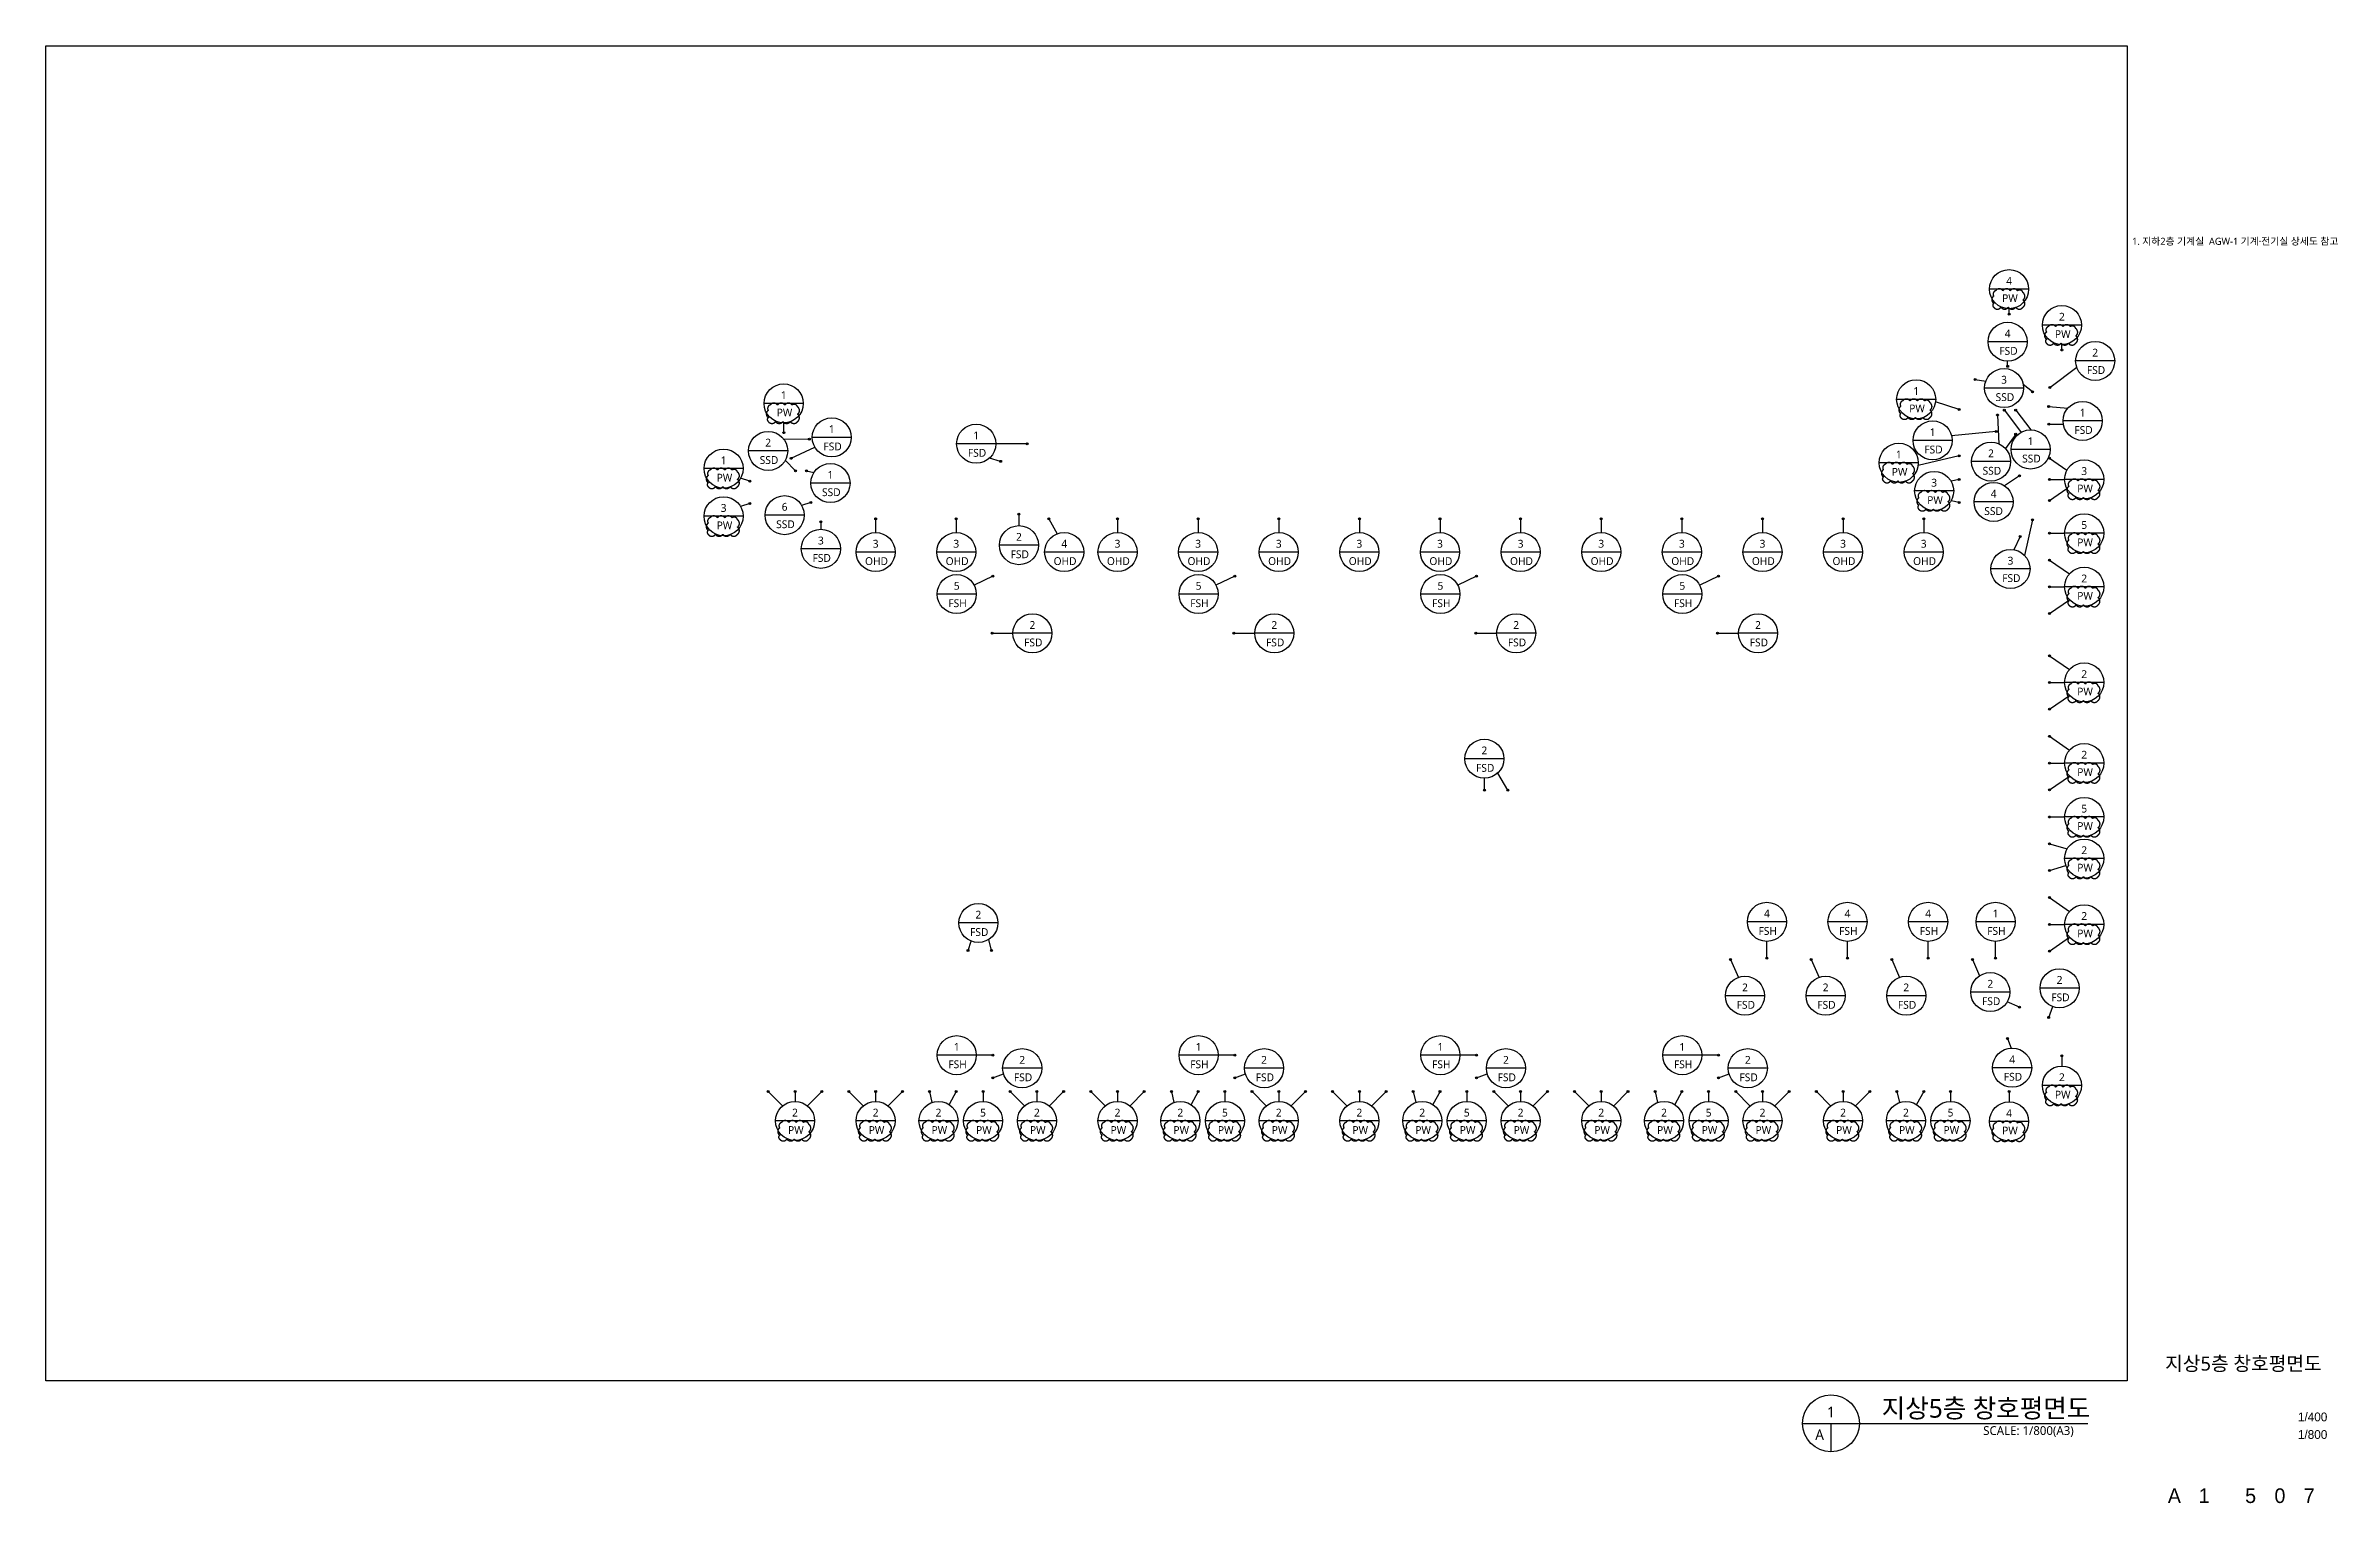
# Model space of a CAD drawing. Header units: millimetres. Extents: x -9539 to 338056, y 7443 to 2082110.
# Drawn here: x 8000 to 320239, y 468243 to 667071 of the extents above; entities that cross this region are included whole.
import ezdxf
from ezdxf.enums import TextEntityAlignment as Align

# ---------------------------------------------------------------- set-up
doc = ezdxf.new("R2010")
doc.units = ezdxf.units.MM
doc.header["$LTSCALE"] = 1000
doc.header["$MEASUREMENT"] = 0
doc.linetypes.add('ACAD_ISO03W100', pattern=[30, 12, -18])
doc.layers.get('Defpoints').update_dxf_attribs({"color": 171, "linetype": 'CONTINUOUS'})
for name, color, linetype in [('BOX', 6, 'CONTINUOUS'), ('LED', 7, 'CONTINUOUS'), ('SYM', 7, 'CONTINUOUS'), ('TEXT', 3, 'CONTINUOUS'), ('TEXT-TITLE', 6, 'CONTINUOUS'), ('TEXT-기입', 6, 'CONTINUOUS'), ('txt', 3, 'CONTINUOUS')]:
    doc.layers.add(name, color=color, linetype=linetype)
doc.layers.add('VE변경사항적용-20220616', color=10, linetype='CONTINUOUS', plot=False)
doc.styles.add('CGS', font='cgse', dxfattribs={"bigfont": 'cgs'})
doc.styles.add('나눔바른고딕', font='NanumBarunGothic.ttf')

msp = doc.modelspace()

# ---------------------------------------------------------------- texts
at = {"layer": 'TEXT', "style": '나눔바른고딕'}
msp.add_text('1. 지하2층 기계실  AGW-1 기계·전기실 상세도 참고', height=960, dxfattribs=at).set_placement((292667, 640400), align=Align.MIDDLE_LEFT)
for s, p in [('1', (251574, 480691)), ('A', (250022, 477588))]:
    msp.add_text(s, height=1440, dxfattribs=at).set_placement(p, align=Align.MIDDLE)
msp.add_text('지상5층 창호평면도', height=2560, dxfattribs=at).set_placement((258490, 479915))
msp.add_text('SCALE: 1/800(A3)', height=1200, dxfattribs=at).set_placement((284693, 478752), align=Align.TOP_RIGHT)
at = {"layer": 'TEXT-TITLE', "style": '나눔바른고딕'}
msp.add_text('지상5층 창호평면도', height=1920, dxfattribs=at).set_placement((307847, 486333), align=Align.CENTER)
at = {"layer": 'TEXT-기입', "style": 'CGS'}
for s, p in [('1/400', (315281, 479057)), ('1/800', (315281, 476657))]:
    msp.add_text(s, height=1200, dxfattribs=at).set_placement(p, align=Align.BOTTOM_LEFT)
for s, p in [('A', (298431, 469272)), ('1', (302481, 469272)), ('5', (308831, 469272)), ('0', (312831, 469272)), ('7', (316831, 469272))]:
    msp.add_text(s, height=2000, dxfattribs=at).set_placement(p, align=Align.MIDDLE_CENTER)
at = {"layer": 'txt', "style": '나눔바른고딕'}
for s, height, p in [('4', 1067, (275880, 635003)), ('PW', 1066.7, (275996, 632628)), ('4', 1067, (275680, 627825)), ('PW', 1066.7, (283196, 627728)), ('2', 1067, (283080, 630103)), ('FSD', 1066.7, (275796, 625451)), ('2', 1067, (287623, 625206)), ('3', 1067, (275191, 621514)), ('FSD', 1066.7, (287740, 622832)), ('1', 1067, (108680, 619411)), ('1', 1067, (263199, 619971)), ('SSD', 1066.7, (275308, 619140)), ('PW', 1066.7, (108796, 617037)), ('1', 1067, (115240, 614784)), ('PW', 1066.7, (263316, 617596)), ('FSD', 1066.7, (286032, 614655)), ('1', 1067, (285915, 617029)), ('2', 1067, (106561, 612932)), ('FSD', 1066.7, (115356, 612409)), ('FSD', 1066.7, (135065, 611538)), ('1', 1067, (134949, 613912)), ('FSD', 1066.7, (265561, 611992)), ('1', 1067, (265445, 614367)), ('2', 1067, (273412, 611470)), ('1', 1067, (278811, 613131)), ('1', 1067, (100484, 610527)), ('SSD', 1066.7, (106678, 610558)), ('1', 1067, (115063, 608543)), ('PW', 1066.7, (260940, 608938)), ('1', 1067, (260823, 611312)), ('SSD', 1066.7, (273529, 609096)), ('SSD', 1066.7, (278927, 610757)), ('3', 1067, (286125, 609049)), ('PW', 1066.7, (100601, 608153)), ('SSD', 1066.7, (115180, 606168)), ('3', 1067, (265653, 607467)), ('4', 1067, (273765, 605968)), ('PW', 1066.7, (286242, 606675)), ('3', 1067, (100484, 604022)), ('6', 1067, (108809, 604172)), ('PW', 1066.7, (265770, 605093)), ('SSD', 1066.7, (273765, 603594)), ('PW', 1066.7, (100601, 601647)), ('SSD', 1066.7, (108926, 601797)), ('3', 1067, (113755, 599576)), ('3', 1067, (121230, 599142)), ('3', 1067, (132230, 599142)), ('2', 1067, (140780, 600076)), ('4', 1067, (146956, 599142)), ('3', 1067, (154230, 599142)), ('3', 1067, (165230, 599142)), ('3', 1067, (176230, 599142)), ('3', 1067, (187230, 599142)), ('3', 1067, (198230, 599142)), ('3', 1067, (209230, 599142)), ('3', 1067, (220230, 599142)), ('3', 1067, (231230, 599142)), ('3', 1067, (242230, 599142)), ('3', 1067, (253230, 599142)), ('3', 1067, (264230, 599142)), ('PW', 1066.7, (286242, 599325)), ('5', 1067, (286125, 601699)), ('FSD', 1066.7, (113871, 597201)), ('OHD', 1066.7, (121346, 596768)), ('OHD', 1066.7, (132346, 596768)), ('FSD', 1066.7, (140896, 597702)), ('OHD', 1066.7, (147072, 596768)), ('OHD', 1066.7, (154346, 596768)), ('OHD', 1066.7, (165346, 596768)), ('OHD', 1066.7, (176346, 596768)), ('OHD', 1066.7, (187346, 596768)), ('OHD', 1066.7, (198346, 596768)), ('OHD', 1066.7, (209346, 596768)), ('OHD', 1066.7, (220346, 596768)), ('OHD', 1066.7, (231346, 596768)), ('OHD', 1066.7, (242346, 596768)), ('OHD', 1066.7, (253346, 596768)), ('OHD', 1066.7, (264346, 596768)), ('3', 1067, (276066, 596827)), ('5', 1067, (132289, 593400)), ('5', 1067, (165289, 593400)), ('5', 1067, (198289, 593400)), ('5', 1067, (231289, 593400)), ('FSD', 1066.7, (276183, 594453)), ('2', 1067, (286125, 594399)), ('FSH', 1066.7, (132405, 591026)), ('FSH', 1066.7, (165405, 591026)), ('FSH', 1066.7, (198405, 591026)), ('FSH', 1066.7, (231405, 591026)), ('PW', 1066.7, (286242, 592025)), ('2', 1067, (142621, 588049)), ('2', 1067, (175621, 588049)), ('2', 1067, (208621, 588049)), ('2', 1067, (241621, 588049)), ('FSD', 1066.7, (142737, 585675)), ('FSD', 1066.7, (175737, 585675)), ('FSD', 1066.7, (208737, 585675)), ('FSD', 1066.7, (241737, 585675)), ('2', 1067, (286125, 581349)), ('PW', 1066.7, (286242, 578975)), ('2', 1067, (204280, 570938)), ('FSD', 1066.7, (204396, 568563)), ('PW', 1066.7, (286242, 567975)), ('2', 1067, (286125, 570349)), ('5', 1067, (286125, 562999)), ('PW', 1066.7, (286242, 560625)), ('2', 1067, (286125, 557324)), ('PW', 1066.7, (286242, 554950)), ('FSD', 1066.7, (135360, 546162)), ('2', 1067, (135243, 548536)), ('FSH', 1066.7, (242946, 546316)), ('4', 1067, (242830, 548691)), ('FSH', 1066.7, (253946, 546316)), ('4', 1067, (253830, 548691)), ('FSH', 1066.7, (264946, 546316)), ('4', 1067, (264830, 548691)), ('FSH', 1066.7, (274146, 546316)), ('1', 1067, (274030, 548691)), ('PW', 1066.7, (286242, 545975)), ('2', 1067, (286125, 548349)), ('2', 1067, (282764, 539629)), ('2', 1067, (239842, 538608)), ('2', 1067, (250842, 538608)), ('2', 1067, (261842, 538608)), ('FSD', 1066.7, (273426, 536730)), ('2', 1067, (273310, 539104)), ('FSD', 1066.7, (282881, 537255)), ('FSD', 1066.7, (239958, 536234)), ('FSD', 1066.7, (250958, 536234)), ('FSD', 1066.7, (261958, 536234)), ('1', 1067, (132289, 530499)), ('1', 1067, (165289, 530499)), ('1', 1067, (198289, 530499)), ('1', 1067, (231289, 530499)), ('FSH', 1066.7, (132405, 528125)), ('2', 1067, (141226, 528723)), ('FSH', 1066.7, (165405, 528125)), ('2', 1067, (174226, 528723)), ('FSH', 1066.7, (198405, 528125)), ('2', 1067, (207226, 528723)), ('FSH', 1066.7, (231405, 528125)), ('2', 1067, (240226, 528723)), ('4', 1067, (276292, 528795)), ('FSD', 1066.7, (141342, 526348)), ('FSD', 1066.7, (174342, 526348)), ('FSD', 1066.7, (207342, 526348)), ('FSD', 1066.7, (240342, 526348)), ('FSD', 1066.7, (276408, 526421)), ('2', 1067, (283080, 526357)), ('2', 1067, (110230, 521529)), ('2', 1067, (121230, 521529)), ('2', 1067, (129804, 521529)), ('5', 1067, (135880, 521529)), ('2', 1067, (143230, 521529)), ('2', 1067, (154230, 521529)), ('2', 1067, (162804, 521529)), ('5', 1067, (168880, 521529)), ('2', 1067, (176230, 521529)), ('2', 1067, (187230, 521529)), ('2', 1067, (195804, 521529)), ('5', 1067, (201880, 521529)), ('2', 1067, (209230, 521529)), ('2', 1067, (220230, 521529)), ('2', 1067, (228804, 521529)), ('5', 1067, (234880, 521529)), ('2', 1067, (242230, 521529)), ('2', 1067, (253230, 521529)), ('2', 1067, (261804, 521529)), ('5', 1067, (267880, 521529)), ('4', 1067, (275880, 521457)), ('PW', 1066.7, (283196, 523983)), ('PW', 1066.7, (110346, 519155)), ('PW', 1066.7, (121346, 519155)), ('PW', 1066.7, (129921, 519155)), ('PW', 1066.7, (135996, 519155)), ('PW', 1066.7, (143346, 519155)), ('PW', 1066.7, (154346, 519155)), ('PW', 1066.7, (162921, 519155)), ('PW', 1066.7, (168996, 519155)), ('PW', 1066.7, (176346, 519155)), ('PW', 1066.7, (187346, 519155)), ('PW', 1066.7, (195921, 519155)), ('PW', 1066.7, (201996, 519155)), ('PW', 1066.7, (209346, 519155)), ('PW', 1066.7, (220346, 519155)), ('PW', 1066.7, (228921, 519155)), ('PW', 1066.7, (234996, 519155)), ('PW', 1066.7, (242346, 519155)), ('PW', 1066.7, (253346, 519155)), ('PW', 1066.7, (261921, 519155)), ('PW', 1066.7, (267996, 519155)), ('PW', 1066.7, (275996, 519083))]:
    msp.add_text(s, height=height, dxfattribs=at).set_placement(p, align=Align.MIDDLE_CENTER)

# ---------------------------------------------------------------- hatches: boundary and pattern name
at = {"layer": 'LED'}
h = msp.add_hatch(color=256, dxfattribs=at)
h.dxf.hatch_style = 1
edge = h.paths.add_edge_path()
edge.add_arc((275880, 630471), 133, 0, 360)
h = msp.add_hatch(color=256, dxfattribs=at)
h.dxf.hatch_style = 1
edge = h.paths.add_edge_path()
edge.add_arc((283080, 625571), 133, 0, 360)
h = msp.add_hatch(color=256, dxfattribs=at)
h.dxf.hatch_style = 1
edge = h.paths.add_edge_path()
edge.add_arc((271255, 621541), 133, 0, 360)
h = msp.add_hatch(color=256, dxfattribs=at)
h.dxf.hatch_style = 1
edge = h.paths.add_edge_path()
edge.add_arc((275680, 623341), 133, 0, 360)
h = msp.add_hatch(color=256, dxfattribs=at)
h.dxf.hatch_style = 1
edge = h.paths.add_edge_path()
edge.add_arc((279080, 619846), 133, 0, 360)
h = msp.add_hatch(color=256, dxfattribs=at)
h.dxf.hatch_style = 1
edge = h.paths.add_edge_path()
edge.add_arc((281426, 620468), 133, 0, 360)
h = msp.add_hatch(color=256, dxfattribs=at)
h.dxf.hatch_style = 1
edge = h.paths.add_edge_path()
edge.add_arc((269051, 617468), 133, 0, 360)
h = msp.add_hatch(color=256, dxfattribs=at)
h.dxf.hatch_style = 1
edge = h.paths.add_edge_path()
edge.add_arc((274276, 616698), 133, 0, 360)
h = msp.add_hatch(color=256, dxfattribs=at)
h.dxf.hatch_style = 1
edge = h.paths.add_edge_path()
edge.add_arc((275226, 617348), 133, 0, 360)
h = msp.add_hatch(color=256, dxfattribs=at)
h.dxf.hatch_style = 1
edge = h.paths.add_edge_path()
edge.add_arc((276776, 617348), 133, 0, 360)
h = msp.add_hatch(color=256, dxfattribs=at)
h.dxf.hatch_style = 1
edge = h.paths.add_edge_path()
edge.add_arc((281276, 617843), 133, 0, 360)
h = msp.add_hatch(color=256, dxfattribs=at)
h.dxf.hatch_style = 1
edge = h.paths.add_edge_path()
edge.add_arc((281280, 615441), 133, 0, 360)
h = msp.add_hatch(color=256, dxfattribs=at)
h.dxf.hatch_style = 1
edge = h.paths.add_edge_path()
edge.add_arc((108684, 614288), 133, 0, 360)
h = msp.add_hatch(color=256, dxfattribs=at)
h.dxf.hatch_style = 1
edge = h.paths.add_edge_path()
edge.add_arc((112184, 613414), 133, 0, 360)
h = msp.add_hatch(color=256, dxfattribs=at)
h.dxf.hatch_style = 1
edge = h.paths.add_edge_path()
edge.add_arc((141884, 612781), 133, 0, 360)
h = msp.add_hatch(color=256, dxfattribs=at)
h.dxf.hatch_style = 1
edge = h.paths.add_edge_path()
edge.add_arc((274126, 614443), 133, 0, 360)
h = msp.add_hatch(color=256, dxfattribs=at)
h.dxf.hatch_style = 1
edge = h.paths.add_edge_path()
edge.add_arc((276776, 614068), 133, 0, 360)
h = msp.add_hatch(color=256, dxfattribs=at)
h.dxf.hatch_style = 1
edge = h.paths.add_edge_path()
edge.add_arc((109721, 610789), 133, 0, 360)
h = msp.add_hatch(color=256, dxfattribs=at)
h.dxf.hatch_style = 1
edge = h.paths.add_edge_path()
edge.add_arc((110279, 609089), 133, 0, 360)
h = msp.add_hatch(color=256, dxfattribs=at)
h.dxf.hatch_style = 1
edge = h.paths.add_edge_path()
edge.add_arc((111784, 609089), 133, 0, 360)
h = msp.add_hatch(color=256, dxfattribs=at)
h.dxf.hatch_style = 1
edge = h.paths.add_edge_path()
edge.add_arc((138284, 610381), 133, 0, 360)
h = msp.add_hatch(color=256, dxfattribs=at)
h.dxf.hatch_style = 1
edge = h.paths.add_edge_path()
edge.add_arc((269051, 611118), 133, 0, 360)
h = msp.add_hatch(color=256, dxfattribs=at)
h.dxf.hatch_style = 1
edge = h.paths.add_edge_path()
edge.add_arc((281401, 610814), 133, 0, 360)
h = msp.add_hatch(color=256, dxfattribs=at)
h.dxf.hatch_style = 1
edge = h.paths.add_edge_path()
edge.add_arc((104059, 607668), 133, 0, 360)
h = msp.add_hatch(color=256, dxfattribs=at)
h.dxf.hatch_style = 1
edge = h.paths.add_edge_path()
edge.add_arc((269051, 607918), 133, 0, 360)
h = msp.add_hatch(color=256, dxfattribs=at)
h.dxf.hatch_style = 1
edge = h.paths.add_edge_path()
edge.add_arc((277310, 608415), 133, 0, 360)
h = msp.add_hatch(color=256, dxfattribs=at)
h.dxf.hatch_style = 1
edge = h.paths.add_edge_path()
edge.add_arc((281403, 607912), 133, 0, 360)
h = msp.add_hatch(color=256, dxfattribs=at)
h.dxf.hatch_style = 1
edge = h.paths.add_edge_path()
edge.add_arc((104059, 604614), 133, 0, 360)
h = msp.add_hatch(color=256, dxfattribs=at)
h.dxf.hatch_style = 1
edge = h.paths.add_edge_path()
edge.add_arc((112384, 604764), 133, 0, 360)
h = msp.add_hatch(color=256, dxfattribs=at)
h.dxf.hatch_style = 1
edge = h.paths.add_edge_path()
edge.add_arc((121231, 602554), 133, 0, 360)
h = msp.add_hatch(color=256, dxfattribs=at)
h.dxf.hatch_style = 1
edge = h.paths.add_edge_path()
edge.add_arc((132231, 602554), 133, 0, 360)
h = msp.add_hatch(color=256, dxfattribs=at)
h.dxf.hatch_style = 1
edge = h.paths.add_edge_path()
edge.add_arc((140782, 603170), 133, 0, 360)
h = msp.add_hatch(color=256, dxfattribs=at)
h.dxf.hatch_style = 1
edge = h.paths.add_edge_path()
edge.add_arc((144841, 602554), 133, 0, 360)
h = msp.add_hatch(color=256, dxfattribs=at)
h.dxf.hatch_style = 1
edge = h.paths.add_edge_path()
edge.add_arc((154231, 602554), 133, 0, 360)
h = msp.add_hatch(color=256, dxfattribs=at)
h.dxf.hatch_style = 1
edge = h.paths.add_edge_path()
edge.add_arc((165231, 602554), 133, 0, 360)
h = msp.add_hatch(color=256, dxfattribs=at)
h.dxf.hatch_style = 1
edge = h.paths.add_edge_path()
edge.add_arc((176231, 602554), 133, 0, 360)
h = msp.add_hatch(color=256, dxfattribs=at)
h.dxf.hatch_style = 1
edge = h.paths.add_edge_path()
edge.add_arc((187231, 602554), 133, 0, 360)
h = msp.add_hatch(color=256, dxfattribs=at)
h.dxf.hatch_style = 1
edge = h.paths.add_edge_path()
edge.add_arc((198231, 602554), 133, 0, 360)
h = msp.add_hatch(color=256, dxfattribs=at)
h.dxf.hatch_style = 1
edge = h.paths.add_edge_path()
edge.add_arc((209231, 602554), 133, 0, 360)
h = msp.add_hatch(color=256, dxfattribs=at)
h.dxf.hatch_style = 1
edge = h.paths.add_edge_path()
edge.add_arc((220231, 602554), 133, 0, 360)
h = msp.add_hatch(color=256, dxfattribs=at)
h.dxf.hatch_style = 1
edge = h.paths.add_edge_path()
edge.add_arc((231231, 602554), 133, 0, 360)
h = msp.add_hatch(color=256, dxfattribs=at)
h.dxf.hatch_style = 1
edge = h.paths.add_edge_path()
edge.add_arc((242231, 602554), 133, 0, 360)
h = msp.add_hatch(color=256, dxfattribs=at)
h.dxf.hatch_style = 1
edge = h.paths.add_edge_path()
edge.add_arc((253231, 602554), 133, 0, 360)
h = msp.add_hatch(color=256, dxfattribs=at)
h.dxf.hatch_style = 1
edge = h.paths.add_edge_path()
edge.add_arc((264231, 602554), 133, 0, 360)
h = msp.add_hatch(color=256, dxfattribs=at)
h.dxf.hatch_style = 1
edge = h.paths.add_edge_path()
edge.add_arc((269051, 604749), 133, 0, 360)
h = msp.add_hatch(color=256, dxfattribs=at)
h.dxf.hatch_style = 1
edge = h.paths.add_edge_path()
edge.add_arc((281401, 605018), 133, 0, 360)
h = msp.add_hatch(color=256, dxfattribs=at)
h.dxf.hatch_style = 1
edge = h.paths.add_edge_path()
edge.add_arc((113754, 602136), 133, 0, 360)
h = msp.add_hatch(color=256, dxfattribs=at)
h.dxf.hatch_style = 1
edge = h.paths.add_edge_path()
edge.add_arc((277378, 600112), 133, 0, 360)
h = msp.add_hatch(color=256, dxfattribs=at)
h.dxf.hatch_style = 1
edge = h.paths.add_edge_path()
edge.add_arc((279078, 602387), 133, 0, 360)
h = msp.add_hatch(color=256, dxfattribs=at)
h.dxf.hatch_style = 1
edge = h.paths.add_edge_path()
edge.add_arc((281403, 600562), 133, 0, 360)
h = msp.add_hatch(color=256, dxfattribs=at)
h.dxf.hatch_style = 1
edge = h.paths.add_edge_path()
edge.add_arc((281401, 596914), 133, 0, 360)
h = msp.add_hatch(color=256, dxfattribs=at)
h.dxf.hatch_style = 1
edge = h.paths.add_edge_path()
edge.add_arc((137226, 594718), 133, 0, 360)
h = msp.add_hatch(color=256, dxfattribs=at)
h.dxf.hatch_style = 1
edge = h.paths.add_edge_path()
edge.add_arc((170226, 594718), 133, 0, 360)
h = msp.add_hatch(color=256, dxfattribs=at)
h.dxf.hatch_style = 1
edge = h.paths.add_edge_path()
edge.add_arc((203226, 594718), 133, 0, 360)
h = msp.add_hatch(color=256, dxfattribs=at)
h.dxf.hatch_style = 1
edge = h.paths.add_edge_path()
edge.add_arc((236226, 594718), 133, 0, 360)
h = msp.add_hatch(color=256, dxfattribs=at)
h.dxf.hatch_style = 1
edge = h.paths.add_edge_path()
edge.add_arc((281403, 593262), 133, 0, 360)
h = msp.add_hatch(color=256, dxfattribs=at)
h.dxf.hatch_style = 1
edge = h.paths.add_edge_path()
edge.add_arc((137108, 586920), 133, 0, 360)
h = msp.add_hatch(color=256, dxfattribs=at)
h.dxf.hatch_style = 1
edge = h.paths.add_edge_path()
edge.add_arc((170108, 586920), 133, 0, 360)
h = msp.add_hatch(color=256, dxfattribs=at)
h.dxf.hatch_style = 1
edge = h.paths.add_edge_path()
edge.add_arc((203108, 586920), 133, 0, 360)
h = msp.add_hatch(color=256, dxfattribs=at)
h.dxf.hatch_style = 1
edge = h.paths.add_edge_path()
edge.add_arc((236108, 586920), 133, 0, 360)
h = msp.add_hatch(color=256, dxfattribs=at)
h.dxf.hatch_style = 1
edge = h.paths.add_edge_path()
edge.add_arc((281401, 589618), 133, 0, 360)
h = msp.add_hatch(color=256, dxfattribs=at)
h.dxf.hatch_style = 1
edge = h.paths.add_edge_path()
edge.add_arc((281401, 583864), 133, 0, 360)
h = msp.add_hatch(color=256, dxfattribs=at)
h.dxf.hatch_style = 1
edge = h.paths.add_edge_path()
edge.add_arc((281403, 580212), 133, 0, 360)
h = msp.add_hatch(color=256, dxfattribs=at)
h.dxf.hatch_style = 1
edge = h.paths.add_edge_path()
edge.add_arc((281401, 576568), 133, 0, 360)
h = msp.add_hatch(color=256, dxfattribs=at)
h.dxf.hatch_style = 1
edge = h.paths.add_edge_path()
edge.add_arc((281401, 572864), 133, 0, 360)
h = msp.add_hatch(color=256, dxfattribs=at)
h.dxf.hatch_style = 1
edge = h.paths.add_edge_path()
edge.add_arc((281403, 569212), 133, 0, 360)
h = msp.add_hatch(color=256, dxfattribs=at)
h.dxf.hatch_style = 1
edge = h.paths.add_edge_path()
edge.add_arc((204284, 565518), 133, 0, 360)
h = msp.add_hatch(color=256, dxfattribs=at)
h.dxf.hatch_style = 1
edge = h.paths.add_edge_path()
edge.add_arc((207484, 565518), 133, 0, 360)
h = msp.add_hatch(color=256, dxfattribs=at)
h.dxf.hatch_style = 1
edge = h.paths.add_edge_path()
edge.add_arc((281401, 565568), 133, 0, 360)
h = msp.add_hatch(color=256, dxfattribs=at)
h.dxf.hatch_style = 1
edge = h.paths.add_edge_path()
edge.add_arc((281403, 561862), 133, 0, 360)
h = msp.add_hatch(color=256, dxfattribs=at)
h.dxf.hatch_style = 1
edge = h.paths.add_edge_path()
edge.add_arc((281403, 558212), 133, 0, 360)
h = msp.add_hatch(color=256, dxfattribs=at)
h.dxf.hatch_style = 1
edge = h.paths.add_edge_path()
edge.add_arc((281401, 554568), 133, 0, 360)
h = msp.add_hatch(color=256, dxfattribs=at)
h.dxf.hatch_style = 1
edge = h.paths.add_edge_path()
edge.add_arc((281401, 550864), 133, 0, 360)
h = msp.add_hatch(color=256, dxfattribs=at)
h.dxf.hatch_style = 1
edge = h.paths.add_edge_path()
edge.add_arc((281403, 547212), 133, 0, 360)
h = msp.add_hatch(color=256, dxfattribs=at)
h.dxf.hatch_style = 1
edge = h.paths.add_edge_path()
edge.add_arc((133831, 543661), 133, 0, 360)
h = msp.add_hatch(color=256, dxfattribs=at)
h.dxf.hatch_style = 1
edge = h.paths.add_edge_path()
edge.add_arc((137031, 543661), 133, 0, 360)
h = msp.add_hatch(color=256, dxfattribs=at)
h.dxf.hatch_style = 1
edge = h.paths.add_edge_path()
edge.add_arc((281401, 543568), 133, 0, 360)
h = msp.add_hatch(color=256, dxfattribs=at)
h.dxf.hatch_style = 1
edge = h.paths.add_edge_path()
edge.add_arc((237878, 542412), 133, 0, 360)
h = msp.add_hatch(color=256, dxfattribs=at)
h.dxf.hatch_style = 1
edge = h.paths.add_edge_path()
edge.add_arc((242832, 542620), 133, 0, 360)
h = msp.add_hatch(color=256, dxfattribs=at)
h.dxf.hatch_style = 1
edge = h.paths.add_edge_path()
edge.add_arc((248878, 542412), 133, 0, 360)
h = msp.add_hatch(color=256, dxfattribs=at)
h.dxf.hatch_style = 1
edge = h.paths.add_edge_path()
edge.add_arc((253832, 542620), 133, 0, 360)
h = msp.add_hatch(color=256, dxfattribs=at)
h.dxf.hatch_style = 1
edge = h.paths.add_edge_path()
edge.add_arc((259878, 542412), 133, 0, 360)
h = msp.add_hatch(color=256, dxfattribs=at)
h.dxf.hatch_style = 1
edge = h.paths.add_edge_path()
edge.add_arc((264832, 542620), 133, 0, 360)
h = msp.add_hatch(color=256, dxfattribs=at)
h.dxf.hatch_style = 1
edge = h.paths.add_edge_path()
edge.add_arc((270878, 542412), 133, 0, 360)
h = msp.add_hatch(color=256, dxfattribs=at)
h.dxf.hatch_style = 1
edge = h.paths.add_edge_path()
edge.add_arc((274032, 542620), 133, 0, 360)
h = msp.add_hatch(color=256, dxfattribs=at)
h.dxf.hatch_style = 1
edge = h.paths.add_edge_path()
edge.add_arc((277309, 535918), 133, 0, 360)
h = msp.add_hatch(color=256, dxfattribs=at)
h.dxf.hatch_style = 1
edge = h.paths.add_edge_path()
edge.add_arc((281276, 534518), 133, 0, 360)
h = msp.add_hatch(color=256, dxfattribs=at)
h.dxf.hatch_style = 1
edge = h.paths.add_edge_path()
edge.add_arc((275677, 531650), 133, 0, 360)
h = msp.add_hatch(color=256, dxfattribs=at)
h.dxf.hatch_style = 1
edge = h.paths.add_edge_path()
edge.add_arc((137226, 529368), 133, 0, 360)
h = msp.add_hatch(color=256, dxfattribs=at)
h.dxf.hatch_style = 1
edge = h.paths.add_edge_path()
edge.add_arc((170226, 529368), 133, 0, 360)
h = msp.add_hatch(color=256, dxfattribs=at)
h.dxf.hatch_style = 1
edge = h.paths.add_edge_path()
edge.add_arc((203226, 529368), 133, 0, 360)
h = msp.add_hatch(color=256, dxfattribs=at)
h.dxf.hatch_style = 1
edge = h.paths.add_edge_path()
edge.add_arc((236226, 529368), 133, 0, 360)
h = msp.add_hatch(color=256, dxfattribs=at)
h.dxf.hatch_style = 1
edge = h.paths.add_edge_path()
edge.add_arc((283077, 529295), 133, 0, 360)
h = msp.add_hatch(color=256, dxfattribs=at)
h.dxf.hatch_style = 1
edge = h.paths.add_edge_path()
edge.add_arc((137226, 526268), 133, 0, 360)
h = msp.add_hatch(color=256, dxfattribs=at)
h.dxf.hatch_style = 1
edge = h.paths.add_edge_path()
edge.add_arc((170226, 526268), 133, 0, 360)
h = msp.add_hatch(color=256, dxfattribs=at)
h.dxf.hatch_style = 1
edge = h.paths.add_edge_path()
edge.add_arc((203226, 526268), 133, 0, 360)
h = msp.add_hatch(color=256, dxfattribs=at)
h.dxf.hatch_style = 1
edge = h.paths.add_edge_path()
edge.add_arc((236226, 526268), 133, 0, 360)
h = msp.add_hatch(color=256, dxfattribs=at)
h.dxf.hatch_style = 1
edge = h.paths.add_edge_path()
edge.add_arc((106579, 524396), 133, 0, 360)
h = msp.add_hatch(color=256, dxfattribs=at)
h.dxf.hatch_style = 1
edge = h.paths.add_edge_path()
edge.add_arc((110232, 524395), 133, 0, 360)
h = msp.add_hatch(color=256, dxfattribs=at)
h.dxf.hatch_style = 1
edge = h.paths.add_edge_path()
edge.add_arc((113881, 524396), 133, 0, 360)
h = msp.add_hatch(color=256, dxfattribs=at)
h.dxf.hatch_style = 1
edge = h.paths.add_edge_path()
edge.add_arc((117579, 524396), 133, 0, 360)
h = msp.add_hatch(color=256, dxfattribs=at)
h.dxf.hatch_style = 1
edge = h.paths.add_edge_path()
edge.add_arc((121232, 524395), 133, 0, 360)
h = msp.add_hatch(color=256, dxfattribs=at)
h.dxf.hatch_style = 1
edge = h.paths.add_edge_path()
edge.add_arc((124881, 524396), 133, 0, 360)
h = msp.add_hatch(color=256, dxfattribs=at)
h.dxf.hatch_style = 1
edge = h.paths.add_edge_path()
edge.add_arc((128579, 524396), 133, 0, 360)
h = msp.add_hatch(color=256, dxfattribs=at)
h.dxf.hatch_style = 1
edge = h.paths.add_edge_path()
edge.add_arc((132232, 524395), 133, 0, 360)
h = msp.add_hatch(color=256, dxfattribs=at)
h.dxf.hatch_style = 1
edge = h.paths.add_edge_path()
edge.add_arc((135882, 524395), 133, 0, 360)
h = msp.add_hatch(color=256, dxfattribs=at)
h.dxf.hatch_style = 1
edge = h.paths.add_edge_path()
edge.add_arc((139579, 524396), 133, 0, 360)
h = msp.add_hatch(color=256, dxfattribs=at)
h.dxf.hatch_style = 1
edge = h.paths.add_edge_path()
edge.add_arc((143232, 524395), 133, 0, 360)
h = msp.add_hatch(color=256, dxfattribs=at)
h.dxf.hatch_style = 1
edge = h.paths.add_edge_path()
edge.add_arc((146881, 524396), 133, 0, 360)
h = msp.add_hatch(color=256, dxfattribs=at)
h.dxf.hatch_style = 1
edge = h.paths.add_edge_path()
edge.add_arc((150579, 524396), 133, 0, 360)
h = msp.add_hatch(color=256, dxfattribs=at)
h.dxf.hatch_style = 1
edge = h.paths.add_edge_path()
edge.add_arc((154232, 524395), 133, 0, 360)
h = msp.add_hatch(color=256, dxfattribs=at)
h.dxf.hatch_style = 1
edge = h.paths.add_edge_path()
edge.add_arc((157881, 524396), 133, 0, 360)
h = msp.add_hatch(color=256, dxfattribs=at)
h.dxf.hatch_style = 1
edge = h.paths.add_edge_path()
edge.add_arc((161579, 524396), 133, 0, 360)
h = msp.add_hatch(color=256, dxfattribs=at)
h.dxf.hatch_style = 1
edge = h.paths.add_edge_path()
edge.add_arc((165232, 524395), 133, 0, 360)
h = msp.add_hatch(color=256, dxfattribs=at)
h.dxf.hatch_style = 1
edge = h.paths.add_edge_path()
edge.add_arc((168882, 524395), 133, 0, 360)
h = msp.add_hatch(color=256, dxfattribs=at)
h.dxf.hatch_style = 1
edge = h.paths.add_edge_path()
edge.add_arc((172579, 524396), 133, 0, 360)
h = msp.add_hatch(color=256, dxfattribs=at)
h.dxf.hatch_style = 1
edge = h.paths.add_edge_path()
edge.add_arc((176232, 524395), 133, 0, 360)
h = msp.add_hatch(color=256, dxfattribs=at)
h.dxf.hatch_style = 1
edge = h.paths.add_edge_path()
edge.add_arc((179881, 524396), 133, 0, 360)
h = msp.add_hatch(color=256, dxfattribs=at)
h.dxf.hatch_style = 1
edge = h.paths.add_edge_path()
edge.add_arc((183579, 524396), 133, 0, 360)
h = msp.add_hatch(color=256, dxfattribs=at)
h.dxf.hatch_style = 1
edge = h.paths.add_edge_path()
edge.add_arc((187232, 524395), 133, 0, 360)
h = msp.add_hatch(color=256, dxfattribs=at)
h.dxf.hatch_style = 1
edge = h.paths.add_edge_path()
edge.add_arc((190881, 524396), 133, 0, 360)
h = msp.add_hatch(color=256, dxfattribs=at)
h.dxf.hatch_style = 1
edge = h.paths.add_edge_path()
edge.add_arc((194579, 524396), 133, 0, 360)
h = msp.add_hatch(color=256, dxfattribs=at)
h.dxf.hatch_style = 1
edge = h.paths.add_edge_path()
edge.add_arc((198232, 524395), 133, 0, 360)
h = msp.add_hatch(color=256, dxfattribs=at)
h.dxf.hatch_style = 1
edge = h.paths.add_edge_path()
edge.add_arc((201882, 524395), 133, 0, 360)
h = msp.add_hatch(color=256, dxfattribs=at)
h.dxf.hatch_style = 1
edge = h.paths.add_edge_path()
edge.add_arc((205579, 524396), 133, 0, 360)
h = msp.add_hatch(color=256, dxfattribs=at)
h.dxf.hatch_style = 1
edge = h.paths.add_edge_path()
edge.add_arc((209232, 524395), 133, 0, 360)
h = msp.add_hatch(color=256, dxfattribs=at)
h.dxf.hatch_style = 1
edge = h.paths.add_edge_path()
edge.add_arc((212881, 524396), 133, 0, 360)
h = msp.add_hatch(color=256, dxfattribs=at)
h.dxf.hatch_style = 1
edge = h.paths.add_edge_path()
edge.add_arc((216579, 524396), 133, 0, 360)
h = msp.add_hatch(color=256, dxfattribs=at)
h.dxf.hatch_style = 1
edge = h.paths.add_edge_path()
edge.add_arc((220232, 524395), 133, 0, 360)
h = msp.add_hatch(color=256, dxfattribs=at)
h.dxf.hatch_style = 1
edge = h.paths.add_edge_path()
edge.add_arc((223881, 524396), 133, 0, 360)
h = msp.add_hatch(color=256, dxfattribs=at)
h.dxf.hatch_style = 1
edge = h.paths.add_edge_path()
edge.add_arc((227579, 524396), 133, 0, 360)
h = msp.add_hatch(color=256, dxfattribs=at)
h.dxf.hatch_style = 1
edge = h.paths.add_edge_path()
edge.add_arc((231232, 524395), 133, 0, 360)
h = msp.add_hatch(color=256, dxfattribs=at)
h.dxf.hatch_style = 1
edge = h.paths.add_edge_path()
edge.add_arc((234882, 524395), 133, 0, 360)
h = msp.add_hatch(color=256, dxfattribs=at)
h.dxf.hatch_style = 1
edge = h.paths.add_edge_path()
edge.add_arc((238579, 524396), 133, 0, 360)
h = msp.add_hatch(color=256, dxfattribs=at)
h.dxf.hatch_style = 1
edge = h.paths.add_edge_path()
edge.add_arc((242232, 524395), 133, 0, 360)
h = msp.add_hatch(color=256, dxfattribs=at)
h.dxf.hatch_style = 1
edge = h.paths.add_edge_path()
edge.add_arc((245881, 524396), 133, 0, 360)
h = msp.add_hatch(color=256, dxfattribs=at)
h.dxf.hatch_style = 1
edge = h.paths.add_edge_path()
edge.add_arc((249579, 524396), 133, 0, 360)
h = msp.add_hatch(color=256, dxfattribs=at)
h.dxf.hatch_style = 1
edge = h.paths.add_edge_path()
edge.add_arc((253232, 524395), 133, 0, 360)
h = msp.add_hatch(color=256, dxfattribs=at)
h.dxf.hatch_style = 1
edge = h.paths.add_edge_path()
edge.add_arc((256881, 524396), 133, 0, 360)
h = msp.add_hatch(color=256, dxfattribs=at)
h.dxf.hatch_style = 1
edge = h.paths.add_edge_path()
edge.add_arc((260579, 524396), 133, 0, 360)
h = msp.add_hatch(color=256, dxfattribs=at)
h.dxf.hatch_style = 1
edge = h.paths.add_edge_path()
edge.add_arc((264232, 524395), 133, 0, 360)
h = msp.add_hatch(color=256, dxfattribs=at)
h.dxf.hatch_style = 1
edge = h.paths.add_edge_path()
edge.add_arc((267882, 524395), 133, 0, 360)
h = msp.add_hatch(color=256, dxfattribs=at)
h.dxf.hatch_style = 1
edge = h.paths.add_edge_path()
edge.add_arc((275877, 524395), 133, 0, 360)

# ---------------------------------------------------------------- linework, layer by layer
at = {"layer": 'BOX'}
for p, q in [((278547, 633869), (273213, 633869)), ((285747, 628969), (280413, 628969)), ((278347, 626692), (273013, 626692)), ((290290, 624073), (284956, 624073)), ((111347, 618278), (106013, 618278)), ((265866, 618837), (260533, 618837)), ((277858, 620381), (272524, 620381)), ((288582, 615896), (283249, 615896)), ((117907, 613650), (112573, 613650)), ((137616, 612779), (132282, 612779)), ((268112, 613233), (262778, 613233)), ((281477, 611998), (276144, 611998)), ((103151, 609394), (97818, 609394)), ((109228, 611799), (103895, 611799)), ((263490, 610179), (258157, 610179)), ((276079, 610337), (270746, 610337)), ((117730, 607409), (112397, 607409)), ((268320, 606334), (262987, 606334)), ((288792, 607916), (283458, 607916)), ((103151, 602888), (97818, 602888)), ((111476, 603038), (106143, 603038)), ((276432, 604835), (271098, 604835)), ((288792, 600566), (283458, 600566)), ((116422, 598442), (111088, 598442)), ((123897, 598009), (118563, 598009)), ((134897, 598009), (129563, 598009)), ((143447, 598943), (138113, 598943)), ((149623, 598009), (144289, 598009)), ((156897, 598009), (151563, 598009)), ((167897, 598009), (162563, 598009)), ((178897, 598009), (173563, 598009)), ((189897, 598009), (184563, 598009)), ((200897, 598009), (195563, 598009)), ((211897, 598009), (206563, 598009)), ((222897, 598009), (217563, 598009)), ((233897, 598009), (228563, 598009)), ((244897, 598009), (239563, 598009)), ((255897, 598009), (250563, 598009)), ((266897, 598009), (261563, 598009)), ((278733, 595694), (273400, 595694)), ((288792, 593266), (283458, 593266)), ((134955, 592267), (129622, 592267)), ((167955, 592267), (162622, 592267)), ((200955, 592267), (195622, 592267)), ((233955, 592267), (228622, 592267)), ((145287, 586916), (139954, 586916)), ((178287, 586916), (172954, 586916)), ((211287, 586916), (205954, 586916)), ((244287, 586916), (238954, 586916)), ((288792, 580216), (283458, 580216)), ((206947, 569804), (201613, 569804)), ((288792, 569216), (283458, 569216)), ((288792, 561866), (283458, 561866)), ((288792, 556191), (283458, 556191)), ((137910, 547403), (132576, 547403)), ((245497, 547557), (240163, 547557)), ((256497, 547557), (251163, 547557)), ((267497, 547557), (262163, 547557)), ((276697, 547557), (271363, 547557)), ((288792, 547216), (283458, 547216)), ((242508, 537475), (237175, 537475)), ((253508, 537475), (248175, 537475)), ((264508, 537475), (259175, 537475)), ((275976, 537971), (270643, 537971)), ((285431, 538496), (280097, 538496)), ((134955, 529366), (129622, 529366)), ((167955, 529366), (162622, 529366)), ((200955, 529366), (195622, 529366)), ((233955, 529366), (228622, 529366)), ((143892, 527589), (138559, 527589)), ((176892, 527589), (171559, 527589)), ((209892, 527589), (204559, 527589)), ((242892, 527589), (237559, 527589)), ((278958, 527662), (273625, 527662)), ((285747, 525223), (280413, 525223)), ((112897, 520395), (107563, 520395)), ((123897, 520395), (118563, 520395)), ((132471, 520395), (127138, 520395)), ((138547, 520395), (133213, 520395)), ((145897, 520395), (140563, 520395)), ((156897, 520395), (151563, 520395)), ((165471, 520395), (160138, 520395)), ((171547, 520395), (166213, 520395)), ((178897, 520395), (173563, 520395)), ((189897, 520395), (184563, 520395)), ((198471, 520395), (193138, 520395)), ((204547, 520395), (199213, 520395)), ((211897, 520395), (206563, 520395)), ((222897, 520395), (217563, 520395)), ((231471, 520395), (226138, 520395)), ((237547, 520395), (232213, 520395)), ((244897, 520395), (239563, 520395)), ((255897, 520395), (250563, 520395)), ((264471, 520395), (259138, 520395)), ((270547, 520395), (265213, 520395)), ((278547, 520323), (273213, 520323))]:
    msp.add_line(p, q, dxfattribs=at)
for centre in [(275880, 633869), (283080, 628969), (275680, 626692), (287623, 624073), (263199, 618837), (275191, 620381), (108680, 618278), (285915, 615896), (115240, 613650), (134949, 612779), (265445, 613233), (100484, 609394), (106561, 611799), (260823, 610179), (273412, 610337), (278811, 611998), (115063, 607409), (265653, 606334), (286125, 607916), (273765, 604835), (100484, 602888), (108809, 603038), (286125, 600566), (113755, 598442), (121230, 598009), (132230, 598009), (140780, 598943), (146956, 598009), (154230, 598009), (165230, 598009), (176230, 598009), (187230, 598009), (198230, 598009), (209230, 598009), (220230, 598009), (231230, 598009), (242230, 598009), (253230, 598009), (264230, 598009), (276066, 595694), (132289, 592267), (165289, 592267), (198289, 592267), (231289, 592267), (286125, 593266), (142621, 586916), (175621, 586916), (208621, 586916), (241621, 586916), (286125, 580216), (204280, 569804), (286125, 569216), (286125, 561866), (286125, 556191), (135243, 547403), (242830, 547557), (253830, 547557), (264830, 547557), (274030, 547557), (286125, 547216), (273310, 537971), (282764, 538496), (239842, 537475), (250842, 537475), (261842, 537475), (132289, 529366), (165289, 529366), (198289, 529366), (231289, 529366), (141226, 527589), (174226, 527589), (207226, 527589), (240226, 527589), (276292, 527662), (283080, 525223), (110230, 520395), (121230, 520395), (129804, 520395), (135880, 520395), (143230, 520395), (154230, 520395), (162804, 520395), (168880, 520395), (176230, 520395), (187230, 520395), (195804, 520395), (201880, 520395), (209230, 520395), (220230, 520395), (228804, 520395), (234880, 520395), (242230, 520395), (253230, 520395), (261804, 520395), (267880, 520395), (275880, 520323)]:
    msp.add_circle(centre, 2667, dxfattribs=at)
at = {"layer": 'Defpoints', "ltscale": 10000}
msp.add_lwpolyline([(8000, 667071), (292000, 667071), (292000, 484929), (8000, 484929)], close=True, dxfattribs=at)
at = {"layer": 'LED'}
for points in [[(275880, 630466), (275880, 631203)], [(283080, 625566), (283080, 626303)], [(271255, 621541), (272702, 621336)], [(275680, 623336), (275680, 624025)], [(281430, 620466), (285101, 623206)], [(269055, 617466), (265844, 618492)], [(279080, 619841), (277813, 620866)], [(108680, 614291), (108680, 615611)], [(274280, 616696), (274485, 612778)], [(275230, 617346), (277524, 614334)], [(276780, 617346), (278822, 614664)], [(281280, 617841), (283889, 617629)], [(281284, 615439), (283283, 615472)], [(112180, 613416), (108729, 613352)], [(109725, 610791), (112922, 612332)], [(141880, 612779), (137616, 612779)], [(274130, 614441), (268032, 613879)], [(276780, 614066), (275392, 612124)], [(110275, 609091), (108901, 610519)], [(111780, 609091), (112812, 608838)], [(138280, 610379), (136751, 610813)], [(269055, 611116), (263463, 609800)], [(281405, 610816), (283774, 609174)], [(104055, 607666), (102797, 608066)], [(269055, 607916), (267967, 607660)], [(277305, 608416), (275238, 607058)], [(281405, 607916), (283458, 607916)], [(281405, 605016), (283774, 606658)], [(104055, 604616), (102797, 604216)], [(112380, 604766), (111122, 604366)], [(140780, 603166), (140780, 601610)], [(269055, 604752), (267967, 605008)], [(113755, 602141), (113755, 601109)], [(121230, 602549), (121230, 600675)], [(132230, 602549), (132230, 600675)], [(144840, 602549), (145994, 600496)], [(154230, 602549), (154230, 600675)], [(165230, 602549), (165230, 600675)], [(176230, 602549), (176230, 600675)], [(187230, 602549), (187230, 600675)], [(198230, 602549), (198230, 600675)], [(209230, 602549), (209230, 600675)], [(220230, 602549), (220230, 600675)], [(231230, 602549), (231230, 600675)], [(242230, 602549), (242230, 600675)], [(253230, 602549), (253230, 600675)], [(264230, 602549), (264230, 600675)], [(277380, 600116), (276530, 598320)], [(279080, 602391), (277987, 597544)], [(281405, 600566), (283458, 600566)], [(281405, 596916), (284125, 595030)], [(137230, 594716), (134662, 593484)], [(170230, 594716), (167662, 593484)], [(203230, 594716), (200662, 593484)], [(236230, 594716), (233662, 593484)], [(281405, 593266), (283458, 593266)], [(281405, 589616), (284125, 591502)], [(137105, 586916), (139954, 586916)], [(170105, 586916), (172954, 586916)], [(203105, 586916), (205954, 586916)], [(236105, 586916), (238954, 586916)], [(281405, 583866), (284125, 581980)], [(281405, 580216), (283458, 580216)], [(281405, 576566), (284125, 578452)], [(281405, 572866), (284125, 570980)], [(281405, 569216), (283458, 569216)], [(204280, 565516), (204280, 567138)], [(207480, 565516), (206106, 567861)], [(281405, 565566), (284125, 567452)], [(281405, 561866), (283458, 561866)], [(281405, 558216), (283814, 557521)], [(281405, 554566), (283628, 555256)], [(281405, 550866), (284125, 548980)], [(281405, 547216), (283458, 547216)], [(133830, 543666), (134265, 544922)], [(137030, 543666), (136682, 545157)], [(242830, 542616), (242830, 544891)], [(253830, 542616), (253830, 544891)], [(264830, 542616), (264830, 544891)], [(274030, 542616), (274030, 544891)], [(281405, 543566), (284125, 545452)], [(237880, 542416), (238946, 539986)], [(248880, 542416), (249946, 539986)], [(259880, 542416), (260946, 539986)], [(270880, 542416), (271851, 540203)], [(277305, 535916), (275618, 536635)], [(281280, 534516), (281838, 535995)], [(275680, 531646), (276146, 530325)], [(137230, 529366), (134955, 529366)], [(170230, 529366), (167955, 529366)], [(203230, 529366), (200955, 529366)], [(236230, 529366), (233955, 529366)], [(283080, 529291), (283080, 527890)], [(137230, 526266), (138673, 526817)], [(170230, 526266), (171673, 526817)], [(203230, 526266), (204673, 526817)], [(236230, 526266), (237673, 526817)], [(106580, 524391), (108525, 522446)], [(110230, 524391), (110230, 523062)], [(113880, 524391), (111935, 522446)], [(117580, 524391), (119525, 522446)], [(121230, 524391), (121230, 523062)], [(124880, 524391), (122935, 522446)], [(128580, 524391), (128914, 522909)], [(132230, 524391), (131266, 522626)], [(135880, 524391), (135880, 523062)], [(139580, 524391), (141525, 522446)], [(143230, 524391), (143230, 523062)], [(146880, 524391), (144935, 522446)], [(150580, 524391), (152525, 522446)], [(154230, 524391), (154230, 523062)], [(157880, 524391), (155935, 522446)], [(161580, 524391), (161914, 522909)], [(165230, 524391), (164266, 522626)], [(168880, 524391), (168880, 523062)], [(172580, 524391), (174525, 522446)], [(176230, 524391), (176230, 523062)], [(179880, 524391), (177935, 522446)], [(183580, 524391), (185525, 522446)], [(187230, 524391), (187230, 523062)], [(190880, 524391), (188935, 522446)], [(194580, 524391), (194914, 522909)], [(198230, 524391), (197266, 522626)], [(201880, 524391), (201880, 523062)], [(205580, 524391), (207525, 522446)], [(209230, 524391), (209230, 523062)], [(212880, 524391), (210935, 522446)], [(216580, 524391), (218525, 522446)], [(220230, 524391), (220230, 523062)], [(223880, 524391), (221935, 522446)], [(227580, 524391), (227914, 522909)], [(231230, 524391), (230266, 522626)], [(234880, 524391), (234880, 523062)], [(238580, 524391), (240525, 522446)], [(242230, 524391), (242230, 523062)], [(245880, 524391), (243935, 522446)], [(249580, 524391), (251525, 522446)], [(253230, 524391), (253230, 523062)], [(256880, 524391), (254935, 522446)], [(260580, 524391), (260914, 522909)], [(264230, 524391), (263266, 522626)], [(267880, 524391), (267880, 523062)], [(275880, 524391), (275880, 522990)]]:
    msp.add_lwpolyline(points, dxfattribs=at)
for centre in [(275880, 630471), (283080, 625571), (271255, 621541), (275680, 623341), (279080, 619846), (281426, 620468), (269051, 617468), (274276, 616698), (275226, 617348), (276776, 617348), (281276, 617843), (281280, 615441), (108684, 614288), (112184, 613414), (141884, 612781), (274126, 614443), (276776, 614068), (109721, 610789), (110279, 609089), (111784, 609089), (138284, 610381), (269051, 611118), (281401, 610814), (104059, 607668), (269051, 607918), (277310, 608415), (281403, 607912), (104059, 604614), (112384, 604764), (121231, 602554), (132231, 602554), (140782, 603170), (144841, 602554), (154231, 602554), (165231, 602554), (176231, 602554), (187231, 602554), (198231, 602554), (209231, 602554), (220231, 602554), (231231, 602554), (242231, 602554), (253231, 602554), (264231, 602554), (269051, 604749), (281401, 605018), (113754, 602136), (277378, 600112), (279078, 602387), (281403, 600562), (281401, 596914), (137226, 594718), (170226, 594718), (203226, 594718), (236226, 594718), (281403, 593262), (137108, 586920), (170108, 586920), (203108, 586920), (236108, 586920), (281401, 589618), (281401, 583864), (281403, 580212), (281401, 576568), (281401, 572864), (281403, 569212), (204284, 565518), (207484, 565518), (281401, 565568), (281403, 561862), (281403, 558212), (281401, 554568), (281401, 550864), (281403, 547212), (133831, 543661), (137031, 543661), (281401, 543568), (237878, 542412), (242832, 542620), (248878, 542412), (253832, 542620), (259878, 542412), (264832, 542620), (270878, 542412), (274032, 542620), (277309, 535918), (281276, 534518), (275677, 531650), (137226, 529368), (170226, 529368), (203226, 529368), (236226, 529368), (283077, 529295), (137226, 526268), (170226, 526268), (203226, 526268), (236226, 526268), (106579, 524396), (110232, 524395), (113881, 524396), (117579, 524396), (121232, 524395), (124881, 524396), (128579, 524396), (132232, 524395), (135882, 524395), (139579, 524396), (143232, 524395), (146881, 524396), (150579, 524396), (154232, 524395), (157881, 524396), (161579, 524396), (165232, 524395), (168882, 524395), (172579, 524396), (176232, 524395), (179881, 524396), (183579, 524396), (187232, 524395), (190881, 524396), (194579, 524396), (198232, 524395), (201882, 524395), (205579, 524396), (209232, 524395), (212881, 524396), (216579, 524396), (220232, 524395), (223881, 524396), (227579, 524396), (231232, 524395), (234882, 524395), (238579, 524396), (242232, 524395), (245881, 524396), (249579, 524396), (253232, 524395), (256881, 524396), (260579, 524396), (264232, 524395), (267882, 524395), (275877, 524395)]:
    msp.add_circle(centre, 133, dxfattribs=at)
at = {"layer": 'SYM'}
for p, q in [((247695, 479140), (286627, 479140)), ((251574, 479140), (251574, 475261))]:
    msp.add_line(p, q, dxfattribs=at)
msp.add_circle((251574, 479140), 3879, dxfattribs=at)
at = {"layer": 'VE변경사항적용-20220616', "linetype": 'ACAD_ISO03W100'}
for points in [[(273772, 631403, 0.5205671), (274772, 631403, 0.5205671), (275772, 631403, 0.5205671), (276772, 631403, 0.5205671), (277772, 631403, 0.5205671), (277780, 632395, 0.5205671), (277780, 633395, 0.5205671), (277040, 633655, 0.5205671), (276040, 633655, 0.5205671), (275040, 633655, 0.5205671), (274040, 633655, 0.5205671), (273772, 632923, 0.5205671), (273772, 631923, 0.5205671)], [(280972, 626503, 0.5205671), (281972, 626503, 0.5205671), (282972, 626503, 0.5205671), (283972, 626503, 0.5205671), (284972, 626503, 0.5205671), (284980, 627495, 0.5205671), (284980, 628495, 0.5205671), (284240, 628755, 0.5205671), (283240, 628755, 0.5205671), (282240, 628755, 0.5205671), (281240, 628755, 0.5205671), (280972, 628023, 0.5205671), (280972, 627023, 0.5205671)], [(106572, 615812, 0.5205671), (107572, 615812, 0.5205671), (108572, 615812, 0.5205671), (109572, 615812, 0.5205671), (110572, 615812, 0.5205671), (110580, 616804, 0.5205671), (110580, 617804, 0.5205671), (109840, 618064, 0.5205671), (108840, 618064, 0.5205671), (107840, 618064, 0.5205671), (106840, 618064, 0.5205671), (106572, 617331, 0.5205671), (106572, 616331, 0.5205671)], [(261091, 616371, 0.5205671), (262091, 616371, 0.5205671), (263091, 616371, 0.5205671), (264091, 616371, 0.5205671), (265091, 616371, 0.5205671), (265099, 617363, 0.5205671), (265099, 618363, 0.5205671), (264359, 618623, 0.5205671), (263359, 618623, 0.5205671), (262359, 618623, 0.5205671), (261359, 618623, 0.5205671), (261091, 617891, 0.5205671), (261091, 616891, 0.5205671)], [(98376, 606928, 0.5205671), (99376, 606928, 0.5205671), (100376, 606928, 0.5205671), (101376, 606928, 0.5205671), (102376, 606928, 0.5205671), (102384, 607920, 0.5205671), (102384, 608920, 0.5205671), (101644, 609179, 0.5205671), (100644, 609179, 0.5205671), (99644, 609179, 0.5205671), (98644, 609179, 0.5205671), (98376, 608447, 0.5205671), (98376, 607447, 0.5205671)], [(258715, 607713, 0.5205671), (259715, 607713, 0.5205671), (260715, 607713, 0.5205671), (261715, 607713, 0.5205671), (262715, 607713, 0.5205671), (262723, 608705, 0.5205671), (262723, 609705, 0.5205671), (261983, 609964, 0.5205671), (260983, 609964, 0.5205671), (259983, 609964, 0.5205671), (258983, 609964, 0.5205671), (258715, 609232, 0.5205671), (258715, 608232, 0.5205671)], [(263545, 603868, 0.5205671), (264545, 603868, 0.5205671), (265545, 603868, 0.5205671), (266545, 603868, 0.5205671), (267545, 603868, 0.5205671), (267553, 604860, 0.5205671), (267553, 605860, 0.5205671), (266813, 606119, 0.5205671), (265813, 606119, 0.5205671), (264813, 606119, 0.5205671), (263813, 606119, 0.5205671), (263545, 605387, 0.5205671), (263545, 604387, 0.5205671)], [(284017, 605450, 0.5205671), (285017, 605450, 0.5205671), (286017, 605450, 0.5205671), (287017, 605450, 0.5205671), (288017, 605450, 0.5205671), (288025, 606442, 0.5205671), (288025, 607442, 0.5205671), (287285, 607702, 0.5205671), (286285, 607702, 0.5205671), (285285, 607702, 0.5205671), (284285, 607702, 0.5205671), (284017, 606970, 0.5205671), (284017, 605970, 0.5205671)], [(98376, 600422, 0.5205671), (99376, 600422, 0.5205671), (100376, 600422, 0.5205671), (101376, 600422, 0.5205671), (102376, 600422, 0.5205671), (102384, 601414, 0.5205671), (102384, 602414, 0.5205671), (101644, 602674, 0.5205671), (100644, 602674, 0.5205671), (99644, 602674, 0.5205671), (98644, 602674, 0.5205671), (98376, 601942, 0.5205671), (98376, 600942, 0.5205671)], [(284017, 598100, 0.5205671), (285017, 598100, 0.5205671), (286017, 598100, 0.5205671), (287017, 598100, 0.5205671), (288017, 598100, 0.5205671), (288025, 599092, 0.5205671), (288025, 600092, 0.5205671), (287285, 600352, 0.5205671), (286285, 600352, 0.5205671), (285285, 600352, 0.5205671), (284285, 600352, 0.5205671), (284017, 599620, 0.5205671), (284017, 598620, 0.5205671)], [(284017, 590800, 0.5205671), (285017, 590800, 0.5205671), (286017, 590800, 0.5205671), (287017, 590800, 0.5205671), (288017, 590800, 0.5205671), (288025, 591792, 0.5205671), (288025, 592792, 0.5205671), (287285, 593052, 0.5205671), (286285, 593052, 0.5205671), (285285, 593052, 0.5205671), (284285, 593052, 0.5205671), (284017, 592320, 0.5205671), (284017, 591320, 0.5205671)], [(284017, 577750, 0.5205671), (285017, 577750, 0.5205671), (286017, 577750, 0.5205671), (287017, 577750, 0.5205671), (288017, 577750, 0.5205671), (288025, 578742, 0.5205671), (288025, 579742, 0.5205671), (287285, 580002, 0.5205671), (286285, 580002, 0.5205671), (285285, 580002, 0.5205671), (284285, 580002, 0.5205671), (284017, 579270, 0.5205671), (284017, 578270, 0.5205671)], [(284017, 566750, 0.5205671), (285017, 566750, 0.5205671), (286017, 566750, 0.5205671), (287017, 566750, 0.5205671), (288017, 566750, 0.5205671), (288025, 567742, 0.5205671), (288025, 568742, 0.5205671), (287285, 569002, 0.5205671), (286285, 569002, 0.5205671), (285285, 569002, 0.5205671), (284285, 569002, 0.5205671), (284017, 568270, 0.5205671), (284017, 567270, 0.5205671)], [(284017, 559400, 0.5205671), (285017, 559400, 0.5205671), (286017, 559400, 0.5205671), (287017, 559400, 0.5205671), (288017, 559400, 0.5205671), (288025, 560392, 0.5205671), (288025, 561392, 0.5205671), (287285, 561652, 0.5205671), (286285, 561652, 0.5205671), (285285, 561652, 0.5205671), (284285, 561652, 0.5205671), (284017, 560920, 0.5205671), (284017, 559920, 0.5205671)], [(284017, 553725, 0.5205671), (285017, 553725, 0.5205671), (286017, 553725, 0.5205671), (287017, 553725, 0.5205671), (288017, 553725, 0.5205671), (288025, 554717, 0.5205671), (288025, 555717, 0.5205671), (287285, 555976, 0.5205671), (286285, 555976, 0.5205671), (285285, 555976, 0.5205671), (284285, 555976, 0.5205671), (284017, 555244, 0.5205671), (284017, 554244, 0.5205671)], [(284017, 544750, 0.5205671), (285017, 544750, 0.5205671), (286017, 544750, 0.5205671), (287017, 544750, 0.5205671), (288017, 544750, 0.5205671), (288025, 545742, 0.5205671), (288025, 546742, 0.5205671), (287285, 547002, 0.5205671), (286285, 547002, 0.5205671), (285285, 547002, 0.5205671), (284285, 547002, 0.5205671), (284017, 546270, 0.5205671), (284017, 545270, 0.5205671)], [(280972, 522758, 0.5205671), (281972, 522758, 0.5205671), (282972, 522758, 0.5205671), (283972, 522758, 0.5205671), (284972, 522758, 0.5205671), (284980, 523749, 0.5205671), (284980, 524749, 0.5205671), (284240, 525009, 0.5205671), (283240, 525009, 0.5205671), (282240, 525009, 0.5205671), (281240, 525009, 0.5205671), (280972, 524277, 0.5205671), (280972, 523277, 0.5205671)], [(108122, 517930, 0.5205671), (109122, 517930, 0.5205671), (110122, 517930, 0.5205671), (111122, 517930, 0.5205671), (112122, 517930, 0.5205671), (112130, 518921, 0.5205671), (112130, 519921, 0.5205671), (111390, 520181, 0.5205671), (110390, 520181, 0.5205671), (109390, 520181, 0.5205671), (108390, 520181, 0.5205671), (108122, 519449, 0.5205671), (108122, 518449, 0.5205671)], [(119122, 517930, 0.5205671), (120122, 517930, 0.5205671), (121122, 517930, 0.5205671), (122122, 517930, 0.5205671), (123122, 517930, 0.5205671), (123130, 518921, 0.5205671), (123130, 519921, 0.5205671), (122390, 520181, 0.5205671), (121390, 520181, 0.5205671), (120390, 520181, 0.5205671), (119390, 520181, 0.5205671), (119122, 519449, 0.5205671), (119122, 518449, 0.5205671)], [(127696, 517930, 0.5205671), (128696, 517930, 0.5205671), (129696, 517930, 0.5205671), (130696, 517930, 0.5205671), (131696, 517930, 0.5205671), (131704, 518921, 0.5205671), (131704, 519921, 0.5205671), (130964, 520181, 0.5205671), (129964, 520181, 0.5205671), (128964, 520181, 0.5205671), (127964, 520181, 0.5205671), (127696, 519449, 0.5205671), (127696, 518449, 0.5205671)], [(133772, 517930, 0.5205671), (134772, 517930, 0.5205671), (135772, 517930, 0.5205671), (136772, 517930, 0.5205671), (137772, 517930, 0.5205671), (137780, 518921, 0.5205671), (137780, 519921, 0.5205671), (137040, 520181, 0.5205671), (136040, 520181, 0.5205671), (135040, 520181, 0.5205671), (134040, 520181, 0.5205671), (133772, 519449, 0.5205671), (133772, 518449, 0.5205671)], [(141122, 517930, 0.5205671), (142122, 517930, 0.5205671), (143122, 517930, 0.5205671), (144122, 517930, 0.5205671), (145122, 517930, 0.5205671), (145130, 518921, 0.5205671), (145130, 519921, 0.5205671), (144390, 520181, 0.5205671), (143390, 520181, 0.5205671), (142390, 520181, 0.5205671), (141390, 520181, 0.5205671), (141122, 519449, 0.5205671), (141122, 518449, 0.5205671)], [(152122, 517930, 0.5205671), (153122, 517930, 0.5205671), (154122, 517930, 0.5205671), (155122, 517930, 0.5205671), (156122, 517930, 0.5205671), (156130, 518921, 0.5205671), (156130, 519921, 0.5205671), (155390, 520181, 0.5205671), (154390, 520181, 0.5205671), (153390, 520181, 0.5205671), (152390, 520181, 0.5205671), (152122, 519449, 0.5205671), (152122, 518449, 0.5205671)], [(160696, 517930, 0.5205671), (161696, 517930, 0.5205671), (162696, 517930, 0.5205671), (163696, 517930, 0.5205671), (164696, 517930, 0.5205671), (164704, 518921, 0.5205671), (164704, 519921, 0.5205671), (163964, 520181, 0.5205671), (162964, 520181, 0.5205671), (161964, 520181, 0.5205671), (160964, 520181, 0.5205671), (160696, 519449, 0.5205671), (160696, 518449, 0.5205671)], [(166772, 517930, 0.5205671), (167772, 517930, 0.5205671), (168772, 517930, 0.5205671), (169772, 517930, 0.5205671), (170772, 517930, 0.5205671), (170780, 518921, 0.5205671), (170780, 519921, 0.5205671), (170040, 520181, 0.5205671), (169040, 520181, 0.5205671), (168040, 520181, 0.5205671), (167040, 520181, 0.5205671), (166772, 519449, 0.5205671), (166772, 518449, 0.5205671)], [(174122, 517930, 0.5205671), (175122, 517930, 0.5205671), (176122, 517930, 0.5205671), (177122, 517930, 0.5205671), (178122, 517930, 0.5205671), (178130, 518921, 0.5205671), (178130, 519921, 0.5205671), (177390, 520181, 0.5205671), (176390, 520181, 0.5205671), (175390, 520181, 0.5205671), (174390, 520181, 0.5205671), (174122, 519449, 0.5205671), (174122, 518449, 0.5205671)], [(185122, 517930, 0.5205671), (186122, 517930, 0.5205671), (187122, 517930, 0.5205671), (188122, 517930, 0.5205671), (189122, 517930, 0.5205671), (189130, 518921, 0.5205671), (189130, 519921, 0.5205671), (188390, 520181, 0.5205671), (187390, 520181, 0.5205671), (186390, 520181, 0.5205671), (185390, 520181, 0.5205671), (185122, 519449, 0.5205671), (185122, 518449, 0.5205671)], [(193696, 517930, 0.5205671), (194696, 517930, 0.5205671), (195696, 517930, 0.5205671), (196696, 517930, 0.5205671), (197696, 517930, 0.5205671), (197704, 518921, 0.5205671), (197704, 519921, 0.5205671), (196964, 520181, 0.5205671), (195964, 520181, 0.5205671), (194964, 520181, 0.5205671), (193964, 520181, 0.5205671), (193696, 519449, 0.5205671), (193696, 518449, 0.5205671)], [(199772, 517930, 0.5205671), (200772, 517930, 0.5205671), (201772, 517930, 0.5205671), (202772, 517930, 0.5205671), (203772, 517930, 0.5205671), (203780, 518921, 0.5205671), (203780, 519921, 0.5205671), (203040, 520181, 0.5205671), (202040, 520181, 0.5205671), (201040, 520181, 0.5205671), (200040, 520181, 0.5205671), (199772, 519449, 0.5205671), (199772, 518449, 0.5205671)], [(207122, 517930, 0.5205671), (208122, 517930, 0.5205671), (209122, 517930, 0.5205671), (210122, 517930, 0.5205671), (211122, 517930, 0.5205671), (211130, 518921, 0.5205671), (211130, 519921, 0.5205671), (210390, 520181, 0.5205671), (209390, 520181, 0.5205671), (208390, 520181, 0.5205671), (207390, 520181, 0.5205671), (207122, 519449, 0.5205671), (207122, 518449, 0.5205671)], [(218122, 517930, 0.5205671), (219122, 517930, 0.5205671), (220122, 517930, 0.5205671), (221122, 517930, 0.5205671), (222122, 517930, 0.5205671), (222130, 518921, 0.5205671), (222130, 519921, 0.5205671), (221390, 520181, 0.5205671), (220390, 520181, 0.5205671), (219390, 520181, 0.5205671), (218390, 520181, 0.5205671), (218122, 519449, 0.5205671), (218122, 518449, 0.5205671)], [(226696, 517930, 0.5205671), (227696, 517930, 0.5205671), (228696, 517930, 0.5205671), (229696, 517930, 0.5205671), (230696, 517930, 0.5205671), (230704, 518921, 0.5205671), (230704, 519921, 0.5205671), (229964, 520181, 0.5205671), (228964, 520181, 0.5205671), (227964, 520181, 0.5205671), (226964, 520181, 0.5205671), (226696, 519449, 0.5205671), (226696, 518449, 0.5205671)], [(232772, 517930, 0.5205671), (233772, 517930, 0.5205671), (234772, 517930, 0.5205671), (235772, 517930, 0.5205671), (236772, 517930, 0.5205671), (236780, 518921, 0.5205671), (236780, 519921, 0.5205671), (236040, 520181, 0.5205671), (235040, 520181, 0.5205671), (234040, 520181, 0.5205671), (233040, 520181, 0.5205671), (232772, 519449, 0.5205671), (232772, 518449, 0.5205671)], [(240122, 517930, 0.5205671), (241122, 517930, 0.5205671), (242122, 517930, 0.5205671), (243122, 517930, 0.5205671), (244122, 517930, 0.5205671), (244130, 518921, 0.5205671), (244130, 519921, 0.5205671), (243390, 520181, 0.5205671), (242390, 520181, 0.5205671), (241390, 520181, 0.5205671), (240390, 520181, 0.5205671), (240122, 519449, 0.5205671), (240122, 518449, 0.5205671)], [(251122, 517930, 0.5205671), (252122, 517930, 0.5205671), (253122, 517930, 0.5205671), (254122, 517930, 0.5205671), (255122, 517930, 0.5205671), (255130, 518921, 0.5205671), (255130, 519921, 0.5205671), (254390, 520181, 0.5205671), (253390, 520181, 0.5205671), (252390, 520181, 0.5205671), (251390, 520181, 0.5205671), (251122, 519449, 0.5205671), (251122, 518449, 0.5205671)], [(259696, 517930, 0.5205671), (260696, 517930, 0.5205671), (261696, 517930, 0.5205671), (262696, 517930, 0.5205671), (263696, 517930, 0.5205671), (263704, 518921, 0.5205671), (263704, 519921, 0.5205671), (262964, 520181, 0.5205671), (261964, 520181, 0.5205671), (260964, 520181, 0.5205671), (259964, 520181, 0.5205671), (259696, 519449, 0.5205671), (259696, 518449, 0.5205671)], [(265772, 517930, 0.5205671), (266772, 517930, 0.5205671), (267772, 517930, 0.5205671), (268772, 517930, 0.5205671), (269772, 517930, 0.5205671), (269780, 518921, 0.5205671), (269780, 519921, 0.5205671), (269040, 520181, 0.5205671), (268040, 520181, 0.5205671), (267040, 520181, 0.5205671), (266040, 520181, 0.5205671), (265772, 519449, 0.5205671), (265772, 518449, 0.5205671)], [(273772, 517858, 0.5205671), (274772, 517858, 0.5205671), (275772, 517858, 0.5205671), (276772, 517858, 0.5205671), (277772, 517858, 0.5205671), (277780, 518849, 0.5205671), (277780, 519849, 0.5205671), (277040, 520109, 0.5205671), (276040, 520109, 0.5205671), (275040, 520109, 0.5205671), (274040, 520109, 0.5205671), (273772, 519377, 0.5205671), (273772, 518377, 0.5205671)]]:
    msp.add_lwpolyline(points, format="xyb", close=True, dxfattribs=at)

msp.set_redraw_order([(e.dxf.handle, doc.entitydb.next_handle()) for e in msp.query("TEXT MTEXT ATTDEF DIMENSION ARC_DIMENSION")])  # texts and dimensions are drawn at this point

doc.saveas('drawing.dxf')
